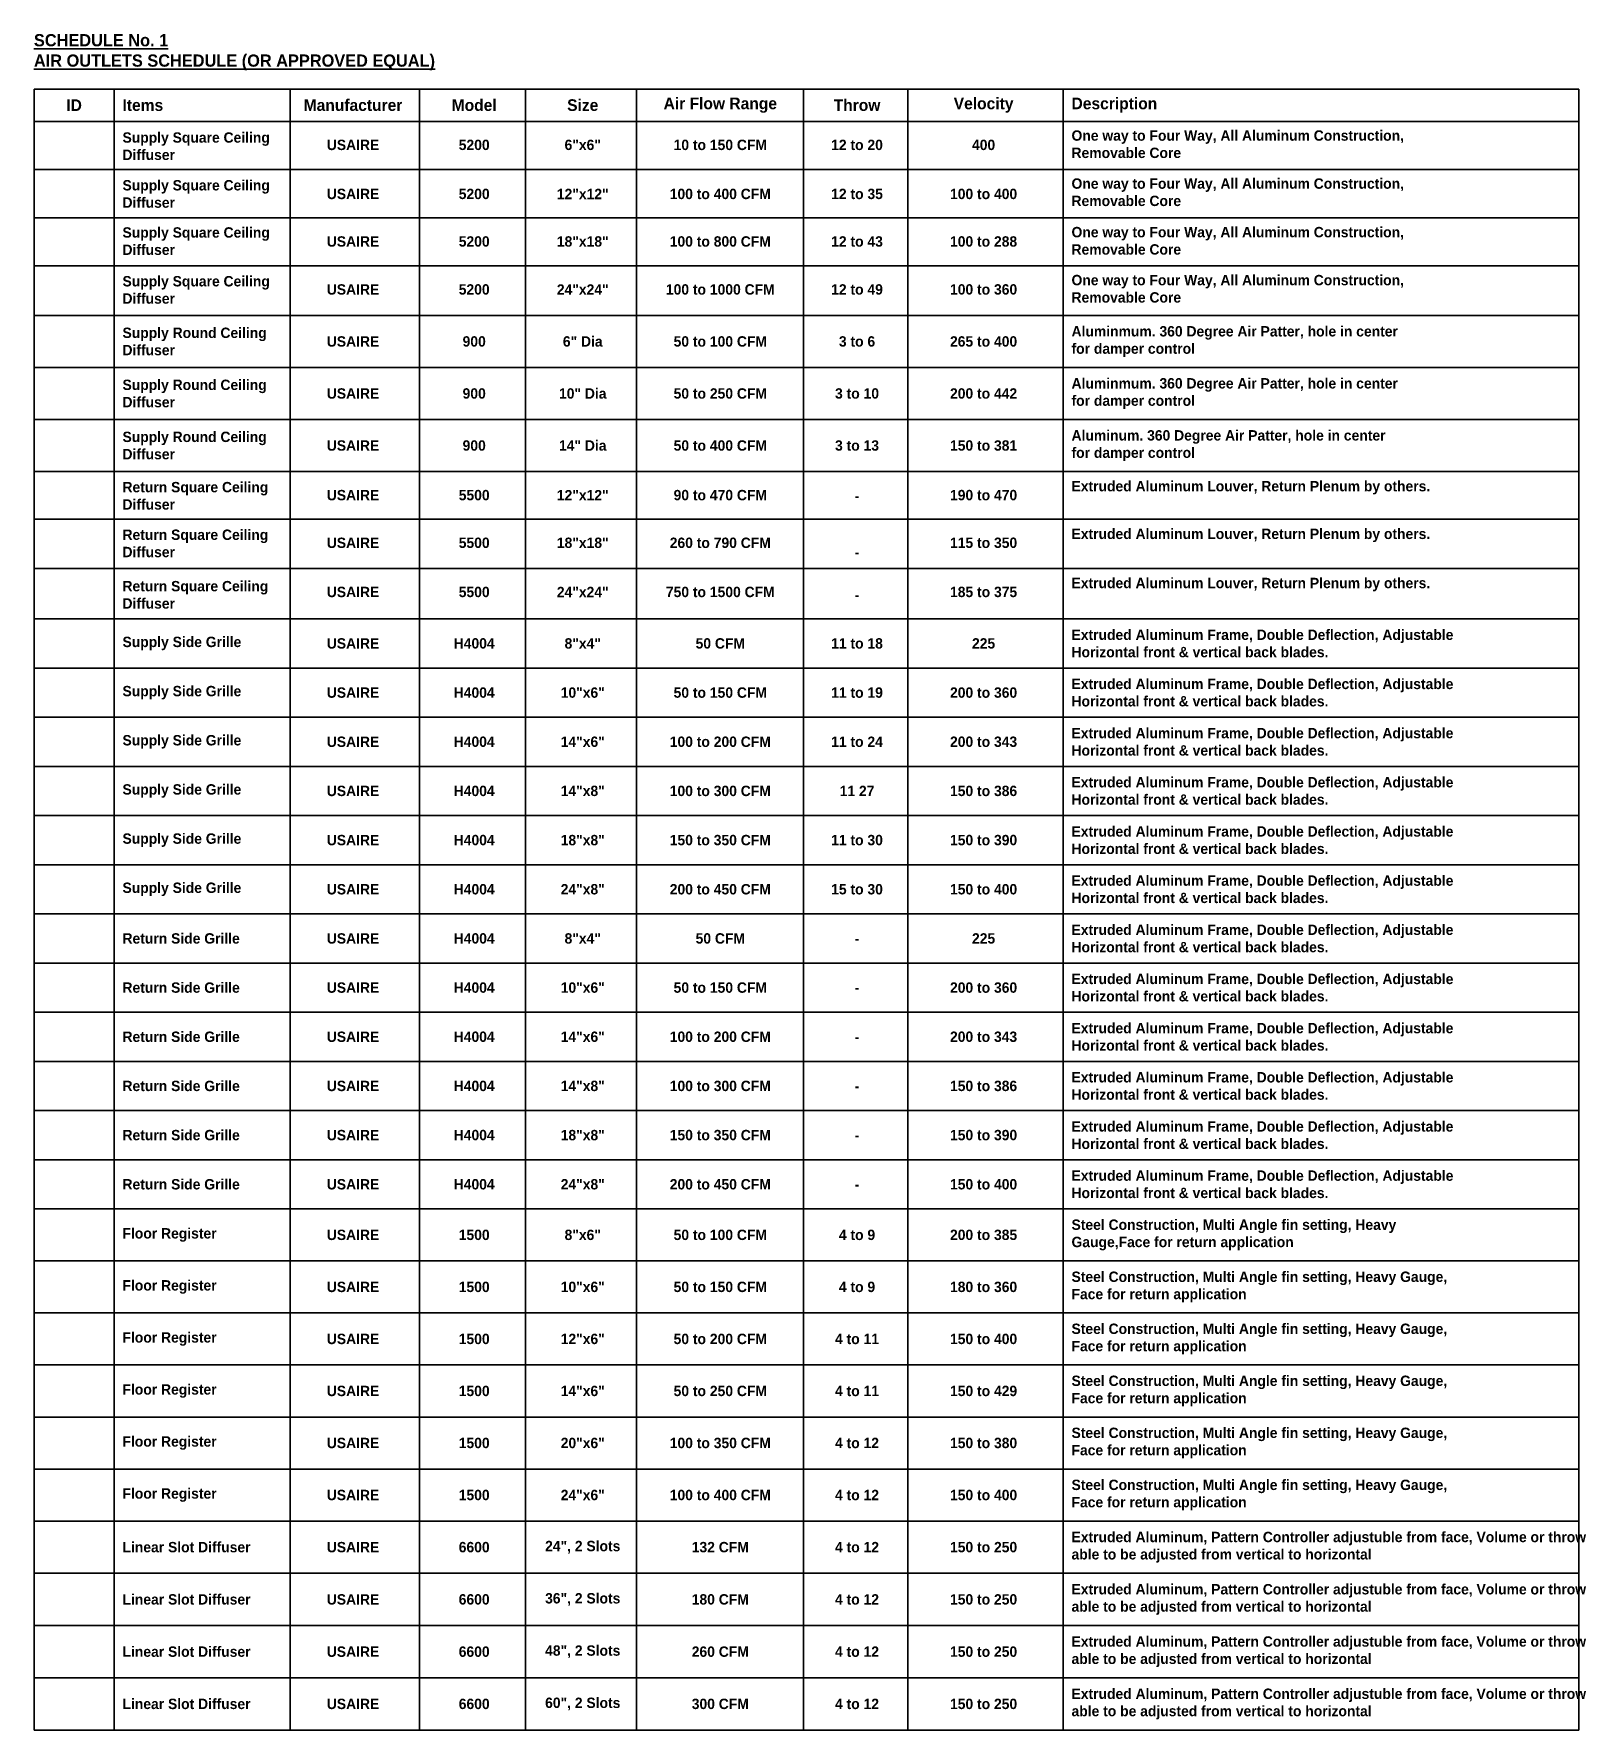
# Model space of a CAD drawing. Header units: inches. Extents: x 2025 to 34930, y -6955 to 4650.
# Drawn here: x 8345 to 9139, y 132 to 1000 of the extents above; entities that cross this region are included whole.
import ezdxf

# ---------------------------------------------------------------- set-up
doc = ezdxf.new("R2010")
doc.units = ezdxf.units.IN
doc.header["$MEASUREMENT"] = 0
doc.layers.add('PDF-TEXT', color=7, linetype='Continuous', lineweight=35)
doc.styles.add('BOO', font='GOTHIC.TTF', dxfattribs={"height": 6})
doc.styles.add('Century Gothic', font='GOTHIC.TTF', dxfattribs={"height": 5.3125})
doc.styles.get("Standard").update_dxf_attribs({"font": 'arial.ttf'})

msp = doc.modelspace()

# ---------------------------------------------------------------- texts
at = {"layer": 'PDF-TEXT', "insert": (8344.86, 999.9), "char_height": 6.25, "width": 206.9948, "attachment_point": 1, "line_spacing_factor": 1.399988, "style": 'BOO'}
msp.add_mtext('\\pxa0.25,sm1;{\\fCentury Gothic|b1|i0|c0|p34;\\LSCHEDULE No. 1\\PAIR OUTLETS SCHEDULE (OR APPROVED EQUAL)}', dxfattribs=at)
at = {"layer": 'PDF-TEXT', "char_height": 5.9628}
for s, insert, width, attachment_point in [('{\\fCentury Gothic|b1|i0|c0;ID', (8365.4, 963.52), 40.9735, 5), ('{\\fCentury Gothic|b1|i0|c0;Items', (8390.18, 963.52), 181.1889, 4), ('{\\fCentury Gothic|b1|i0|c0;Manufacturer', (8508.14, 963.52), 97.71, 5), ('{\\fCentury Gothic|b1|i0|c0;Model', (8570.14, 963.52), 106.6542, 5), ('{\\fCentury Gothic|b1|i0|c0|p34;Size}', (8625.69, 963.52), 79.8217, 5), ('{\\fCentury Gothic|b1|i0|c0;Air Flow Range', (8696.07, 963.52), 102.679, 5), ('{\\fCentury Gothic|b1|i0|c0;Throw', (8766.04, 963.52), 67.8961, 5), ('{\\fCentury Gothic|b1|i0|c0;Velocity', (8830.8, 963.52), 112.6169, 5), ('{\\fCentury Gothic|b1|i0|c0;Description', (8875.8, 963.52), 299.4506, 4)]:
    msp.add_mtext(s, dxfattribs=dict(at, insert=insert, width=width, attachment_point=attachment_point))
at = {"layer": 'PDF-TEXT', "char_height": 5.3125, "style": 'Century Gothic'}
for s, insert, width, attachment_point in [('{\\fCentury Gothic|b1|i0|c0|p34;Supply Square Ceiling Diffuser}', (8390.18, 942.52), 79.8266, 4), ('{\\fCentury Gothic|b1|i0|c0;One way to Four Way, All Aluminum Construction, Removable Core', (8875.8, 943.53), 190.2811, 4), ('{\\fCentury Gothic|b1|i0|c0;USAIRE', (8508.14, 943.18), 97.71, 5), ('{\\fCentury Gothic|b1|i0|c0;5200', (8570.14, 943.18), 106.6542, 5), ('{\\fCentury Gothic|b1|i0|c0;6"x6"', (8625.69, 943.18), 79.8217, 5), ('{\\fCentury Gothic|b1|i0|c0;10 to 150 CFM', (8696.07, 943.18), 102.679, 5), ('{\\fCentury Gothic|b1|i0|c0;12 to 20', (8766.04, 943.18), 67.8961, 5), ('{\\fCentury Gothic|b1|i0|c0;400', (8830.8, 943.18), 112.6169, 5), ('{\\fCentury Gothic|b1|i0|c0;Supply Square Ceiling Diffuser', (8390.18, 918.08), 79.8266, 4), ('{\\fCentury Gothic|b1|i0|c0;USAIRE', (8508.14, 918.08), 97.71, 5), ('{\\fCentury Gothic|b1|i0|c0;5200', (8570.14, 918.08), 106.6542, 5), ('{\\fCentury Gothic|b1|i0|c0;12"x12"', (8625.69, 918.08), 79.8217, 5), ('{\\fCentury Gothic|b1|i0|c0;100 to 400 CFM', (8696.07, 918.08), 102.679, 5), ('{\\fCentury Gothic|b1|i0|c0;12 to 35', (8766.04, 918.08), 67.8961, 5), ('{\\fCentury Gothic|b1|i0|c0;100 to 400', (8830.8, 918.08), 112.6169, 5), ('{\\fCentury Gothic|b1|i0|c0;One way to Four Way, All Aluminum Construction, Removable Core', (8875.8, 918.95), 190.2811, 4), ('{\\fCentury Gothic|b1|i0|c0;Supply Square Ceiling Diffuser', (8390.18, 893.93), 79.8266, 4), ('{\\fCentury Gothic|b1|i0|c0;USAIRE', (8508.14, 893.75), 97.71, 5), ('{\\fCentury Gothic|b1|i0|c0;5200', (8570.14, 893.75), 106.6542, 5), ('{\\fCentury Gothic|b1|i0|c0;18"x18"', (8625.69, 893.75), 79.8217, 5), ('{\\fCentury Gothic|b1|i0|c0;100 to 800 CFM', (8696.07, 893.75), 102.679, 5), ('{\\fCentury Gothic|b1|i0|c0;12 to 43', (8766.04, 893.75), 67.8961, 5), ('{\\fCentury Gothic|b1|i0|c0;100 to 288', (8830.8, 893.75), 112.6169, 5), ('{\\fCentury Gothic|b1|i0|c0;One way to Four Way, All Aluminum Construction, Removable Core', (8875.8, 894.1), 190.2811, 4), ('{\\fCentury Gothic|b1|i0|c0;One way to Four Way, All Aluminum Construction, Removable Core', (8875.8, 869.55), 190.2811, 4), ('{\\fCentury Gothic|b1|i0|c0;Supply Square Ceiling Diffuser', (8390.18, 868.96), 79.8266, 4), ('{\\fCentury Gothic|b1|i0|c0;USAIRE', (8508.14, 869.2), 97.71, 5), ('{\\fCentury Gothic|b1|i0|c0;5200', (8570.14, 869.2), 106.6542, 5), ('{\\fCentury Gothic|b1|i0|c0;24"x24"', (8625.69, 869.2), 79.8217, 5), ('{\\fCentury Gothic|b1|i0|c0;100 to 1000 CFM', (8696.07, 869.2), 102.679, 5), ('{\\fCentury Gothic|b1|i0|c0;12 to 49', (8766.04, 869.2), 67.8961, 5), ('{\\fCentury Gothic|b1|i0|c0;100 to 360', (8830.8, 869.2), 112.6169, 5), ('{\\fCentury Gothic|b1|i0|c0;Aluminmum. 360 Degree Air Patter, hole in center ^Jfor damper control', (8875.8, 842.58), 299.4506, 4), ('{\\fCentury Gothic|b1|i0|c0;Supply Round Ceiling Diffuser', (8390.18, 842.58), 79.8266, 4), ('{\\fCentury Gothic|b1|i0|c0;USAIRE', (8508.14, 842.58), 97.71, 5), ('{\\fCentury Gothic|b1|i0|c0;900', (8570.14, 842.58), 106.6542, 5), ('{\\fCentury Gothic|b1|i0|c0;6" Dia', (8625.69, 842.58), 79.8217, 5), ('{\\fCentury Gothic|b1|i0|c0;50 to 100 CFM', (8696.07, 842.58), 102.679, 5), ('{\\fCentury Gothic|b1|i0|c0;3 to 6', (8766.04, 842.58), 67.8961, 5), ('{\\fCentury Gothic|b1|i0|c0;265 to 400', (8830.8, 842.58), 112.6169, 5), ('{\\fCentury Gothic|b1|i0|c0;Supply Round Ceiling Diffuser', (8390.18, 815.95), 79.8266, 4), ('{\\fCentury Gothic|b1|i0|c0;USAIRE', (8508.14, 815.95), 97.71, 5), ('{\\fCentury Gothic|b1|i0|c0;900', (8570.14, 815.95), 106.6542, 5), ('{\\fCentury Gothic|b1|i0|c0;10" Dia', (8625.69, 815.95), 79.8217, 5), ('{\\fCentury Gothic|b1|i0|c0;50 to 250 CFM', (8696.07, 815.95), 102.679, 5), ('{\\fCentury Gothic|b1|i0|c0;3 to 10', (8766.04, 815.95), 67.8961, 5), ('{\\fCentury Gothic|b1|i0|c0;200 to 442', (8830.8, 815.95), 112.6169, 5), ('{\\fCentury Gothic|b1|i0|c0;Aluminmum. 360 Degree Air Patter, hole in center ^Jfor damper control', (8875.8, 815.95), 299.4506, 4), ('{\\fCentury Gothic|b1|i0|c0;Supply Round Ceiling Diffuser', (8390.18, 789.32), 79.8266, 4), ('{\\fCentury Gothic|b1|i0|c0;USAIRE', (8508.14, 789.32), 97.71, 5), ('{\\fCentury Gothic|b1|i0|c0;900', (8570.14, 789.32), 106.6542, 5), ('{\\fCentury Gothic|b1|i0|c0;14" Dia', (8625.69, 789.32), 79.8217, 5), ('{\\fCentury Gothic|b1|i0|c0;50 to 400 CFM', (8696.07, 789.32), 102.679, 5), ('{\\fCentury Gothic|b1|i0|c0;3 to 13', (8766.04, 789.32), 67.8961, 5), ('{\\fCentury Gothic|b1|i0|c0;150 to 381', (8830.8, 789.32), 112.6169, 5), ('{\\fCentury Gothic|b1|i0|c0|p34;Aluminum. 360 Degree Air Patter, hole in center ^Jfor damper control}', (8875.8, 789.32), 299.4506, 4), ('{\\fCentury Gothic|b1|i0|c0;Return Square Ceiling Diffuser', (8390.18, 763.59), 79.8266, 4), ('{\\fCentury Gothic|b1|i0|c0;USAIRE', (8508.14, 763.93), 97.71, 5), ('{\\fCentury Gothic|b1|i0|c0;5500', (8570.14, 763.93), 106.6542, 5), ('{\\fCentury Gothic|b1|i0|c0|p34;12"x12"}', (8625.69, 763.93), 79.8217, 5), ('{\\fCentury Gothic|b1|i0|c0|p34;90 to 470 CFM}', (8696.07, 763.93), 102.679, 5), ('{\\fCentury Gothic|b1|i0|c0|p34;190 to 470}', (8830.8, 763.93), 112.6169, 5), ('{\\fCentury Gothic|b1|i0|c0|p34;Extruded Aluminum Louver, Return Plenum by others.}', (8875.8, 767.74), 299.4506, 4), ('{\\fCentury Gothic|b1|i0|c0|p34;-}', (8766.04, 763.59), 67.8961, 5), ('{\\fCentury Gothic|b1|i0|c0;Return Square Ceiling Diffuser', (8390.18, 739.23), 79.8266, 4), ('{\\fCentury Gothic|b1|i0|c0;Extruded Aluminum Louver, Return Plenum by others.', (8875.8, 743.34), 299.4506, 4), ('{\\fCentury Gothic|b1|i0|c0;USAIRE', (8508.14, 739.53), 97.71, 5), ('{\\fCentury Gothic|b1|i0|c0;5500', (8570.14, 739.53), 106.6542, 5), ('{\\fCentury Gothic|b1|i0|c0;18"x18"', (8625.69, 739.53), 79.8217, 5), ('{\\fCentury Gothic|b1|i0|c0;260 to 790 CFM', (8696.07, 739.53), 102.679, 5), ('{\\fCentury Gothic|b1|i0|c0;115 to 350', (8830.8, 739.53), 112.6169, 5), ('{\\fCentury Gothic|b1|i0|c0;-', (8766.04, 734.72), 67.8961, 5), ('{\\fCentury Gothic|b1|i0|c0|p34;Extruded Aluminum Louver, Return Plenum by others.}', (8875.8, 718.18), 299.4506, 4), ('{\\fCentury Gothic|b1|i0|c0;Return Square Ceiling Diffuser', (8390.18, 712.91), 79.8266, 4), ('{\\fCentury Gothic|b1|i0|c0;USAIRE', (8508.14, 714.37), 97.71, 5), ('{\\fCentury Gothic|b1|i0|c0;5500', (8570.14, 714.37), 106.6542, 5), ('{\\fCentury Gothic|b1|i0|c0;24"x24"', (8625.69, 714.37), 79.8217, 5), ('{\\fCentury Gothic|b1|i0|c0;750 to 1500 CFM', (8696.07, 714.37), 102.679, 5), ('{\\fCentury Gothic|b1|i0|c0;-', (8766.04, 712.91), 67.8961, 5), ('{\\fCentury Gothic|b1|i0|c0;185 to 375', (8830.8, 714.37), 112.6169, 5), ('{\\fCentury Gothic|b1|i0|c0;Extruded Aluminum Frame, Double Deflection, Adjustable Horizontal front & vertical back blades.', (8875.8, 688.04), 224.8034, 4), ('{\\fCentury Gothic|b1|i0|c0;Supply Side Grille', (8390.18, 688.04), 181.1889, 4), ('{\\fCentury Gothic|b1|i0|c0;USAIRE', (8508.14, 688.04), 97.71, 5), ('{\\fCentury Gothic|b1|i0|c0;H4004', (8570.14, 688.04), 106.6542, 5), ('{\\fCentury Gothic|b1|i0|c0;8"x4"', (8625.69, 688.04), 79.8217, 5), ('{\\fCentury Gothic|b1|i0|c0;50 CFM', (8696.07, 688.04), 102.679, 5), ('{\\fCentury Gothic|b1|i0|c0;11 to 18', (8766.04, 688.04), 67.8961, 5), ('{\\fCentury Gothic|b1|i0|c0;225', (8830.8, 688.04), 112.6169, 5), ('{\\fCentury Gothic|b1|i0|c0;Extruded Aluminum Frame, Double Deflection, Adjustable Horizontal front & vertical back blades.', (8875.8, 662.87), 224.8034, 4), ('{\\fCentury Gothic|b1|i0|c0;Supply Side Grille', (8390.18, 662.87), 181.1889, 4), ('{\\fCentury Gothic|b1|i0|c0;USAIRE', (8508.14, 662.87), 97.71, 5), ('{\\fCentury Gothic|b1|i0|c0;H4004', (8570.14, 662.87), 106.6542, 5), ('{\\fCentury Gothic|b1|i0|c0;10"x6"', (8625.69, 662.87), 79.8217, 5), ('{\\fCentury Gothic|b1|i0|c0;50 to 150 CFM', (8696.07, 662.87), 102.679, 5), ('{\\fCentury Gothic|b1|i0|c0;11 to 19', (8766.04, 662.87), 67.8961, 5), ('{\\fCentury Gothic|b1|i0|c0;200 to 360', (8830.8, 662.87), 112.6169, 5), ('{\\fCentury Gothic|b1|i0|c0;Extruded Aluminum Frame, Double Deflection, Adjustable Horizontal front & vertical back blades.', (8875.8, 637.71), 224.8034, 4), ('{\\fCentury Gothic|b1|i0|c0;Supply Side Grille', (8390.18, 637.71), 181.1889, 4), ('{\\fCentury Gothic|b1|i0|c0;USAIRE', (8508.14, 637.71), 97.71, 5), ('{\\fCentury Gothic|b1|i0|c0;H4004', (8570.14, 637.71), 106.6542, 5), ('{\\fCentury Gothic|b1|i0|c0;14"x6"', (8625.69, 637.71), 79.8217, 5), ('{\\fCentury Gothic|b1|i0|c0;100 to 200 CFM', (8696.07, 637.71), 102.679, 5), ('{\\fCentury Gothic|b1|i0|c0;11 to 24', (8766.04, 637.71), 67.8961, 5), ('{\\fCentury Gothic|b1|i0|c0;200 to 343', (8830.8, 637.71), 112.6169, 5), ('{\\fCentury Gothic|b1|i0|c0;Extruded Aluminum Frame, Double Deflection, Adjustable Horizontal front & vertical back blades.', (8875.8, 612.55), 224.8034, 4), ('{\\fCentury Gothic|b1|i0|c0;Supply Side Grille', (8390.18, 612.55), 181.1889, 4), ('{\\fCentury Gothic|b1|i0|c0;USAIRE', (8508.14, 612.55), 97.71, 5), ('{\\fCentury Gothic|b1|i0|c0;H4004', (8570.14, 612.55), 106.6542, 5), ('{\\fCentury Gothic|b1|i0|c0;14"x8"', (8625.69, 612.55), 79.8217, 5), ('{\\fCentury Gothic|b1|i0|c0;100 to 300 CFM', (8696.07, 612.55), 102.679, 5), ('{\\fCentury Gothic|b1|i0|c0;11 27', (8766.04, 612.55), 67.8961, 5), ('{\\fCentury Gothic|b1|i0|c0;150 to 386', (8830.8, 612.55), 112.6169, 5), ('{\\fCentury Gothic|b1|i0|c0;Supply Side Grille', (8390.18, 587.38), 181.1889, 4), ('{\\fCentury Gothic|b1|i0|c0;Extruded Aluminum Frame, Double Deflection, Adjustable Horizontal front & vertical back blades.', (8875.8, 587.38), 224.8034, 4), ('{\\fCentury Gothic|b1|i0|c0;USAIRE', (8508.14, 587.38), 97.71, 5), ('{\\fCentury Gothic|b1|i0|c0;H4004', (8570.14, 587.38), 106.6542, 5), ('{\\fCentury Gothic|b1|i0|c0;18"x8"', (8625.69, 587.38), 79.8217, 5), ('{\\fCentury Gothic|b1|i0|c0;150 to 350 CFM', (8696.07, 587.38), 102.679, 5), ('{\\fCentury Gothic|b1|i0|c0;11 to 30', (8766.04, 587.38), 67.8961, 5), ('{\\fCentury Gothic|b1|i0|c0;150 to 390', (8830.8, 587.38), 112.6169, 5), ('{\\fCentury Gothic|b1|i0|c0;Supply Side Grille', (8390.18, 562.22), 181.1889, 4), ('{\\fCentury Gothic|b1|i0|c0;USAIRE', (8508.14, 562.22), 97.71, 5), ('{\\fCentury Gothic|b1|i0|c0;H4004', (8570.14, 562.22), 106.6542, 5), ('{\\fCentury Gothic|b1|i0|c0;24"x8"', (8625.69, 562.22), 79.8217, 5), ('{\\fCentury Gothic|b1|i0|c0;200 to 450 CFM', (8696.07, 562.22), 102.679, 5), ('{\\fCentury Gothic|b1|i0|c0;15 to 30', (8766.04, 562.22), 67.8961, 5), ('{\\fCentury Gothic|b1|i0|c0;150 to 400', (8830.8, 562.22), 112.6169, 5), ('{\\fCentury Gothic|b1|i0|c0;Extruded Aluminum Frame, Double Deflection, Adjustable Horizontal front & vertical back blades.', (8875.8, 562.22), 224.8034, 4), ('{\\fCentury Gothic|b1|i0|c0;Return Side Grille', (8390.18, 537.05), 181.1889, 4), ('{\\fCentury Gothic|b1|i0|c0;USAIRE', (8508.14, 537.05), 97.71, 5), ('{\\fCentury Gothic|b1|i0|c0;H4004', (8570.14, 537.05), 106.6542, 5), ('{\\fCentury Gothic|b1|i0|c0;8"x4"', (8625.69, 537.05), 79.8217, 5), ('{\\fCentury Gothic|b1|i0|c0;50 CFM', (8696.07, 537.05), 102.679, 5), ('{\\fCentury Gothic|b1|i0|c0;225', (8830.8, 537.05), 112.6169, 5), ('{\\fCentury Gothic|b1|i0|c0;Extruded Aluminum Frame, Double Deflection, Adjustable Horizontal front & vertical back blades.', (8875.8, 537.05), 224.8034, 4), ('{\\fCentury Gothic|b1|i0|c0;-', (8766.04, 537.05), 67.8961, 5), ('{\\fCentury Gothic|b1|i0|c0;Return Side Grille', (8390.18, 511.89), 181.1889, 4), ('{\\fCentury Gothic|b1|i0|c0;USAIRE', (8508.14, 511.89), 97.71, 5), ('{\\fCentury Gothic|b1|i0|c0;H4004', (8570.14, 511.89), 106.6542, 5), ('{\\fCentury Gothic|b1|i0|c0;10"x6"', (8625.69, 511.89), 79.8217, 5), ('{\\fCentury Gothic|b1|i0|c0;50 to 150 CFM', (8696.07, 511.89), 102.679, 5), ('{\\fCentury Gothic|b1|i0|c0;200 to 360', (8830.8, 511.89), 112.6169, 5), ('{\\fCentury Gothic|b1|i0|c0;Extruded Aluminum Frame, Double Deflection, Adjustable Horizontal front & vertical back blades.', (8875.8, 511.89), 224.8034, 4), ('{\\fCentury Gothic|b1|i0|c0;-', (8766.04, 511.89), 67.8961, 5), ('{\\fCentury Gothic|b1|i0|c0;Return Side Grille', (8390.18, 486.73), 181.1889, 4), ('{\\fCentury Gothic|b1|i0|c0;USAIRE', (8508.14, 486.73), 97.71, 5), ('{\\fCentury Gothic|b1|i0|c0;H4004', (8570.14, 486.73), 106.6542, 5), ('{\\fCentury Gothic|b1|i0|c0;14"x6"', (8625.69, 486.73), 79.8217, 5), ('{\\fCentury Gothic|b1|i0|c0;100 to 200 CFM', (8696.07, 486.73), 102.679, 5), ('{\\fCentury Gothic|b1|i0|c0;-', (8766.04, 486.73), 67.8961, 5), ('{\\fCentury Gothic|b1|i0|c0;200 to 343', (8830.8, 486.73), 112.6169, 5), ('{\\fCentury Gothic|b1|i0|c0;Extruded Aluminum Frame, Double Deflection, Adjustable Horizontal front & vertical back blades.', (8875.8, 486.73), 224.8034, 4), ('{\\fCentury Gothic|b1|i0|c0;Extruded Aluminum Frame, Double Deflection, Adjustable Horizontal front & vertical back blades.', (8875.8, 461.56), 224.8034, 4), ('{\\fCentury Gothic|b1|i0|c0;Return Side Grille', (8390.18, 461.56), 181.1889, 4), ('{\\fCentury Gothic|b1|i0|c0;USAIRE', (8508.14, 461.56), 97.71, 5), ('{\\fCentury Gothic|b1|i0|c0;H4004', (8570.14, 461.56), 106.6542, 5), ('{\\fCentury Gothic|b1|i0|c0;14"x8"', (8625.69, 461.56), 79.8217, 5), ('{\\fCentury Gothic|b1|i0|c0;100 to 300 CFM', (8696.07, 461.56), 102.679, 5), ('{\\fCentury Gothic|b1|i0|c0;-', (8766.04, 461.56), 67.8961, 5), ('{\\fCentury Gothic|b1|i0|c0;150 to 386', (8830.8, 461.56), 112.6169, 5), ('{\\fCentury Gothic|b1|i0|c0;Extruded Aluminum Frame, Double Deflection, Adjustable Horizontal front & vertical back blades.', (8875.8, 436.4), 224.8034, 4), ('{\\fCentury Gothic|b1|i0|c0;Return Side Grille', (8390.18, 436.4), 181.1889, 4), ('{\\fCentury Gothic|b1|i0|c0;USAIRE', (8508.14, 436.4), 97.71, 5), ('{\\fCentury Gothic|b1|i0|c0;H4004', (8570.14, 436.4), 106.6542, 5), ('{\\fCentury Gothic|b1|i0|c0;18"x8"', (8625.69, 436.4), 79.8217, 5), ('{\\fCentury Gothic|b1|i0|c0;150 to 350 CFM', (8696.07, 436.4), 102.679, 5), ('{\\fCentury Gothic|b1|i0|c0;-', (8766.04, 436.4), 67.8961, 5), ('{\\fCentury Gothic|b1|i0|c0;150 to 390', (8830.8, 436.4), 112.6169, 5), ('{\\fCentury Gothic|b1|i0|c0;Extruded Aluminum Frame, Double Deflection, Adjustable Horizontal front & vertical back blades.', (8875.8, 411.23), 224.8034, 4), ('{\\fCentury Gothic|b1|i0|c0;Return Side Grille', (8390.18, 411.23), 181.1889, 4), ('{\\fCentury Gothic|b1|i0|c0;USAIRE', (8508.14, 411.23), 97.71, 5), ('{\\fCentury Gothic|b1|i0|c0;H4004', (8570.14, 411.23), 106.6542, 5), ('{\\fCentury Gothic|b1|i0|c0;24"x8"', (8625.69, 411.23), 79.8217, 5), ('{\\fCentury Gothic|b1|i0|c0;200 to 450 CFM', (8696.07, 411.23), 102.679, 5), ('{\\fCentury Gothic|b1|i0|c0;-', (8766.04, 411.23), 67.8961, 5), ('{\\fCentury Gothic|b1|i0|c0;150 to 400', (8830.8, 411.23), 112.6169, 5), ('{\\fCentury Gothic|b1|i0|c0|p34;Steel Construction, Multi Angle fin setting, Heavy Gauge,Face for return application}', (8875.8, 385.34), 203.5068, 4), ('{\\fCentury Gothic|b1|i0|c0;Floor Register', (8390.18, 385.34), 181.1889, 4), ('{\\fCentury Gothic|b1|i0|c0;USAIRE', (8508.14, 385.34), 97.71, 5), ('{\\fCentury Gothic|b1|i0|c0;1500', (8570.14, 385.34), 106.6542, 5), ('{\\fCentury Gothic|b1|i0|c0;8"x6"', (8625.69, 385.34), 79.8217, 5), ('{\\fCentury Gothic|b1|i0|c0;50 to 100 CFM', (8696.07, 385.34), 102.679, 5), ('{\\fCentury Gothic|b1|i0|c0;4 to 9', (8766.04, 385.34), 67.8961, 5), ('{\\fCentury Gothic|b1|i0|c0;200 to 385', (8830.8, 385.34), 112.6169, 5), ('{\\fCentury Gothic|b1|i0|c0|p34;Steel Construction, Multi Angle fin setting, Heavy Gauge, Face for return application}', (8875.8, 358.71), 203.5068, 4), ('{\\fCentury Gothic|b1|i0|c0;Floor Register', (8390.18, 358.71), 181.1889, 4), ('{\\fCentury Gothic|b1|i0|c0;USAIRE', (8508.14, 358.71), 97.71, 5), ('{\\fCentury Gothic|b1|i0|c0;1500', (8570.14, 358.71), 106.6542, 5), ('{\\fCentury Gothic|b1|i0|c0;10"x6"', (8625.69, 358.71), 79.8217, 5), ('{\\fCentury Gothic|b1|i0|c0;50 to 150 CFM', (8696.07, 358.71), 102.679, 5), ('{\\fCentury Gothic|b1|i0|c0;4 to 9', (8766.04, 358.71), 67.8961, 5), ('{\\fCentury Gothic|b1|i0|c0;180 to 360', (8830.8, 358.71), 112.6169, 5), ('{\\fCentury Gothic|b1|i0|c0|p34;Steel Construction, Multi Angle fin setting, Heavy Gauge, Face for return application}', (8875.8, 332.08), 203.5068, 4), ('{\\fCentury Gothic|b1|i0|c0;Floor Register', (8390.18, 332.08), 181.1889, 4), ('{\\fCentury Gothic|b1|i0|c0;USAIRE', (8508.14, 332.08), 97.71, 5), ('{\\fCentury Gothic|b1|i0|c0;1500', (8570.14, 332.08), 106.6542, 5), ('{\\fCentury Gothic|b1|i0|c0;12"x6"', (8625.69, 332.08), 79.8217, 5), ('{\\fCentury Gothic|b1|i0|c0;50 to 200 CFM', (8696.07, 332.08), 102.679, 5), ('{\\fCentury Gothic|b1|i0|c0;4 to 11', (8766.04, 332.08), 67.8961, 5), ('{\\fCentury Gothic|b1|i0|c0;150 to 400', (8830.8, 332.08), 112.6169, 5), ('{\\fCentury Gothic|b1|i0|c0|p34;Steel Construction, Multi Angle fin setting, Heavy Gauge, Face for return application}', (8875.8, 305.46), 203.5068, 4), ('{\\fCentury Gothic|b1|i0|c0;Floor Register', (8390.18, 305.46), 181.1889, 4), ('{\\fCentury Gothic|b1|i0|c0;USAIRE', (8508.14, 305.46), 97.71, 5), ('{\\fCentury Gothic|b1|i0|c0;1500', (8570.14, 305.46), 106.6542, 5), ('{\\fCentury Gothic|b1|i0|c0;14"x6"', (8625.69, 305.46), 79.8217, 5), ('{\\fCentury Gothic|b1|i0|c0;50 to 250 CFM', (8696.07, 305.46), 102.679, 5), ('{\\fCentury Gothic|b1|i0|c0;4 to 11', (8766.04, 305.46), 67.8961, 5), ('{\\fCentury Gothic|b1|i0|c0;150 to 429', (8830.8, 305.46), 112.6169, 5), ('{\\fCentury Gothic|b1|i0|c0|p34;Steel Construction, Multi Angle fin setting, Heavy Gauge, Face for return application}', (8875.8, 278.83), 203.5068, 4), ('{\\fCentury Gothic|b1|i0|c0;Floor Register', (8390.18, 278.83), 181.1889, 4), ('{\\fCentury Gothic|b1|i0|c0;USAIRE', (8508.14, 278.83), 97.71, 5), ('{\\fCentury Gothic|b1|i0|c0;1500', (8570.14, 278.83), 106.6542, 5), ('{\\fCentury Gothic|b1|i0|c0;20"x6"', (8625.69, 278.83), 79.8217, 5), ('{\\fCentury Gothic|b1|i0|c0;100 to 350 CFM', (8696.07, 278.83), 102.679, 5), ('{\\fCentury Gothic|b1|i0|c0;4 to 12', (8766.04, 278.83), 67.8961, 5), ('{\\fCentury Gothic|b1|i0|c0;150 to 380', (8830.8, 278.83), 112.6169, 5), ('{\\fCentury Gothic|b1|i0|c0;Floor Register', (8390.18, 252.2), 181.1889, 4), ('{\\fCentury Gothic|b1|i0|c0;USAIRE', (8508.14, 252.2), 97.71, 5), ('{\\fCentury Gothic|b1|i0|c0;1500', (8570.14, 252.2), 106.6542, 5), ('{\\fCentury Gothic|b1|i0|c0;24"x6"', (8625.69, 252.2), 79.8217, 5), ('{\\fCentury Gothic|b1|i0|c0;100 to 400 CFM', (8696.07, 252.2), 102.679, 5), ('{\\fCentury Gothic|b1|i0|c0;4 to 12', (8766.04, 252.2), 67.8961, 5), ('{\\fCentury Gothic|b1|i0|c0;150 to 400', (8830.8, 252.2), 112.6169, 5), ('{\\fCentury Gothic|b1|i0|c0|p34;Steel Construction, Multi Angle fin setting, Heavy Gauge, Face for return application}', (8875.8, 252.2), 203.5068, 4), ('{\\fCentury Gothic|b1|i0|c0;Linear Slot Diffuser', (8390.18, 225.52), 181.1889, 4), ('{\\fCentury Gothic|b1|i0|c0;USAIRE', (8508.14, 225.52), 97.71, 5), ('{\\fCentury Gothic|b1|i0|c0;6600', (8570.14, 225.52), 106.6542, 5), ('{\\fCentury Gothic|b1|i0|c0;24", 2 Slots', (8625.69, 225.52), 79.8217, 5), ('{\\fCentury Gothic|b1|i0|c0;132 CFM', (8696.07, 225.52), 102.679, 5), ('{\\fCentury Gothic|b1|i0|c0;4 to 12', (8766.04, 225.52), 67.8961, 5), ('{\\fCentury Gothic|b1|i0|c0;150 to 250', (8830.8, 225.52), 112.6169, 5), ('{\\fCentury Gothic|b1|i0|c0;Extruded Aluminum, Pattern Controller adjustuble from face, Volume or throw able to be adjusted from vertical to horizontal', (8875.8, 225.52), 264.6527, 4), ('{\\fCentury Gothic|b1|i0|c0;Linear Slot Diffuser', (8390.18, 198.78), 181.1889, 4), ('{\\fCentury Gothic|b1|i0|c0;USAIRE', (8508.14, 198.78), 97.71, 5), ('{\\fCentury Gothic|b1|i0|c0;6600', (8570.14, 198.78), 106.6542, 5), ('{\\fCentury Gothic|b1|i0|c0;36", 2 Slots', (8625.69, 198.78), 79.8217, 5), ('{\\fCentury Gothic|b1|i0|c0;180 CFM', (8696.07, 198.78), 102.679, 5), ('{\\fCentury Gothic|b1|i0|c0;4 to 12', (8766.04, 198.78), 67.8961, 5), ('{\\fCentury Gothic|b1|i0|c0;150 to 250', (8830.8, 198.78), 112.6169, 5), ('{\\fCentury Gothic|b1|i0|c0;Extruded Aluminum, Pattern Controller adjustuble from face, Volume or throw able to be adjusted from vertical to horizontal', (8875.8, 198.78), 264.6527, 4), ('{\\fCentury Gothic|b1|i0|c0;Linear Slot Diffuser', (8390.18, 172.03), 181.1889, 4), ('{\\fCentury Gothic|b1|i0|c0;USAIRE', (8508.14, 172.03), 97.71, 5), ('{\\fCentury Gothic|b1|i0|c0;6600', (8570.14, 172.03), 106.6542, 5), ('{\\fCentury Gothic|b1|i0|c0;48", 2 Slots', (8625.69, 172.03), 79.8217, 5), ('{\\fCentury Gothic|b1|i0|c0;260 CFM', (8696.07, 172.03), 102.679, 5), ('{\\fCentury Gothic|b1|i0|c0;4 to 12', (8766.04, 172.03), 67.8961, 5), ('{\\fCentury Gothic|b1|i0|c0;150 to 250', (8830.8, 172.03), 112.6169, 5), ('{\\fCentury Gothic|b1|i0|c0;Extruded Aluminum, Pattern Controller adjustuble from face, Volume or throw able to be adjusted from vertical to horizontal', (8875.8, 172.03), 264.6527, 4), ('{\\fCentury Gothic|b1|i0|c0;Linear Slot Diffuser', (8390.18, 145.29), 181.1889, 4), ('{\\fCentury Gothic|b1|i0|c0;USAIRE', (8508.14, 145.29), 97.71, 5), ('{\\fCentury Gothic|b1|i0|c0;6600', (8570.14, 145.29), 106.6542, 5), ('{\\fCentury Gothic|b1|i0|c0;60", 2 Slots', (8625.69, 145.29), 79.8217, 5), ('{\\fCentury Gothic|b1|i0|c0;300 CFM', (8696.07, 145.29), 102.679, 5), ('{\\fCentury Gothic|b1|i0|c0;4 to 12', (8766.04, 145.29), 67.8961, 5), ('{\\fCentury Gothic|b1|i0|c0;150 to 250', (8830.8, 145.29), 112.6169, 5), ('{\\fCentury Gothic|b1|i0|c0;Extruded Aluminum, Pattern Controller adjustuble from face, Volume or throw able to be adjusted from vertical to horizontal', (8875.8, 145.29), 264.6527, 4)]:
    msp.add_mtext(s, dxfattribs=dict(at, insert=insert, width=width, attachment_point=attachment_point))

# ---------------------------------------------------------------- linework, layer by layer
at = {"layer": 'PDF-TEXT'}
for p, q in [((8344.91, 971.79), (9135.32, 971.79)), ((8344.91, 971.79), (8344.91, 131.92)), ((8385.88, 971.79), (8385.88, 131.92)), ((8475.9, 971.79), (8475.9, 131.92)), ((8542.19, 971.79), (8542.19, 131.92)), ((8596.32, 971.79), (8596.32, 131.92)), ((8653.28, 971.79), (8653.28, 131.92)), ((8738.61, 971.79), (8738.61, 131.92)), ((8792.11, 971.79), (8792.11, 131.92)), ((8871.5, 971.79), (8871.5, 131.92)), ((9135.32, 971.79), (9135.32, 131.92)), ((8344.91, 955.25), (9135.32, 955.25)), ((8344.91, 930.67), (9135.32, 930.67)), ((8344.91, 905.83), (9135.32, 905.83)), ((8344.91, 881.28), (9135.32, 881.28)), ((8344.91, 855.89), (9135.32, 855.89)), ((8344.91, 829.26), (9135.32, 829.26)), ((8344.91, 802.64), (9135.32, 802.64)), ((8344.91, 776.01), (9135.32, 776.01)), ((8344.91, 751.61), (9135.32, 751.61)), ((8344.91, 726.45), (9135.32, 726.45)), ((8344.91, 700.62), (9135.32, 700.62)), ((8344.91, 675.46), (9135.32, 675.46)), ((8344.91, 650.29), (9135.32, 650.29)), ((8344.91, 625.13), (9135.32, 625.13)), ((8344.91, 599.96), (9135.32, 599.96)), ((8344.91, 574.8), (9135.32, 574.8)), ((8344.91, 549.64), (9135.32, 549.64)), ((8344.91, 524.47), (9135.32, 524.47)), ((8344.91, 499.31), (9135.32, 499.31)), ((8344.91, 474.14), (9135.32, 474.14)), ((8344.91, 448.98), (9135.32, 448.98)), ((8344.91, 423.82), (9135.32, 423.82)), ((8344.91, 398.65), (9135.32, 398.65)), ((8344.91, 372.02), (9135.32, 372.02)), ((8344.91, 345.4), (9135.32, 345.4)), ((8344.91, 318.77), (9135.32, 318.77)), ((8344.91, 292.14), (9135.32, 292.14)), ((8344.91, 265.51), (9135.32, 265.51)), ((8344.91, 238.89), (9135.32, 238.89)), ((8344.91, 212.15), (9135.32, 212.15)), ((8344.91, 185.41), (9135.32, 185.41)), ((8344.91, 158.66), (9135.32, 158.66)), ((8344.91, 131.92), (9135.32, 131.92))]:
    msp.add_line(p, q, dxfattribs=at)

msp.set_redraw_order([(e.dxf.handle, doc.entitydb.next_handle()) for e in msp.query("TEXT MTEXT ATTDEF DIMENSION ARC_DIMENSION")])  # texts and dimensions are drawn at this point

doc.saveas('drawing.dxf')
